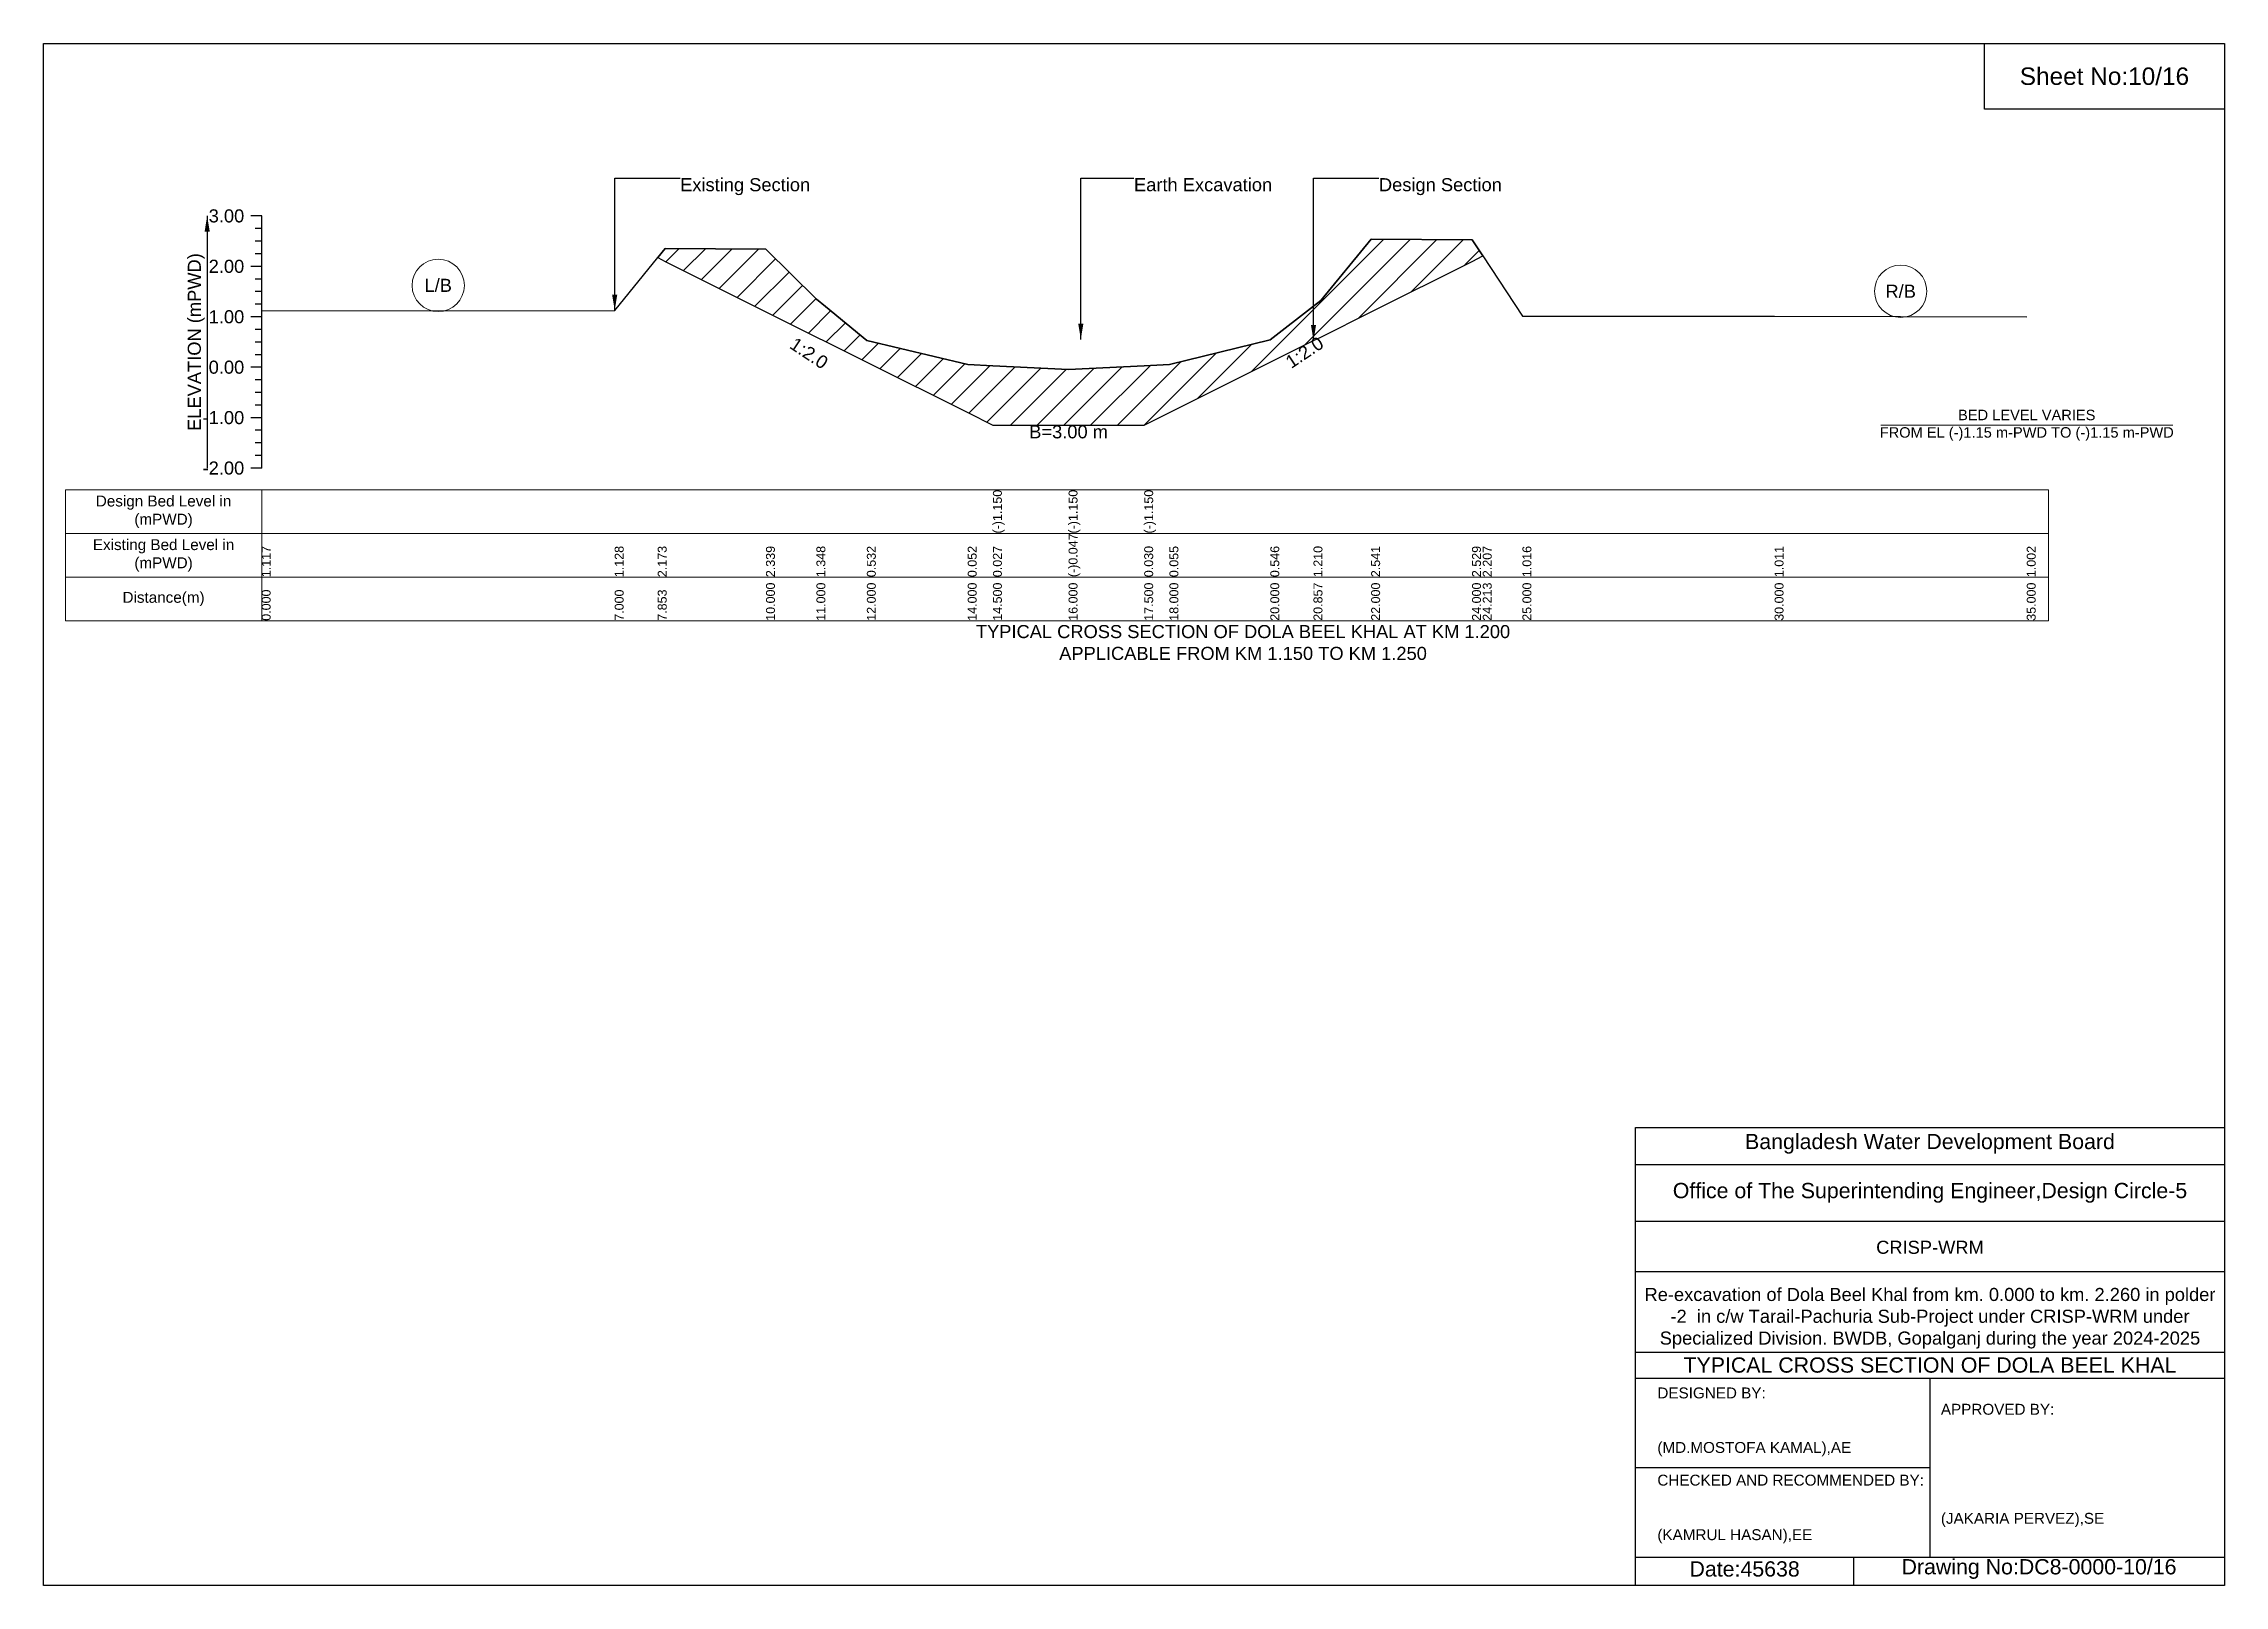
# Model space of a CAD drawing. Header units: inches. Extents: x 91000 to 258000, y -5656 to 125.
# Drawn here: x 190000 to 198000, y -5656 to 0 of the extents above; entities that cross this region are included whole.
import ezdxf

# ---------------------------------------------------------------- set-up
doc = ezdxf.new("R2010")
doc.units = ezdxf.units.IN
doc.header["$LTSCALE"] = 7
doc.header["$MEASUREMENT"] = 0
for name, color, linetype, lineweight in [('Cross section Data Border', 7, 'Continuous', 9), ('Cross Section Labels', 7, 'Continuous', 9), ('Existing_Bed_Level for Xsection', 7, 'Continuous', 25)]:
    doc.layers.add(name, color=color, linetype=linetype, lineweight=lineweight)
doc.styles.get("Standard").update_dxf_attribs({"font": 'arial.ttf'})
doc.dimstyles.get("Standard").update_dxf_attribs({"dimtxt": 0.18, "dimasz": 0.18, "dimexe": 0.18, "dimexo": 0.0625, "dimgap": 0.09, "dimtad": 0, "dimtih": 1, "dimtoh": 1, "dimdec": 4, "dimzin": 0, "dimdsep": 46, "dimtxsty": 'Standard', "dimcen": 0.09, "dimadec": 0, "dimazin": 0, "dimtfac": 1, "dimtdec": 4, "dimtofl": 0, "dimtmove": 0, "dimatfit": 3, "dimfxl": 1, "dimtolj": 1, "dimtzin": 0, "dimarcsym": 0})

msp = doc.modelspace()

# ---------------------------------------------------------------- texts
at = {"attachment_point": 5}
for s, insert, char_height in [('Sheet No:10/16', (197560, -120), 64), ('Bangladesh Water Development Board', (196920, -4036), 56), ('Office of The Superintending Engineer,Design Circle-5', (196920, -4216), 56)]:
    msp.add_mtext(s, dxfattribs=dict(at, insert=insert, char_height=char_height))
for s, insert, char_height, width, attachment_point in [('CRISP-WRM', (196920, -4416), 48, 2240, 5), ('Re-excavation of Dola Beel Khal from km. 0.000 to km. 2.260 in polder -2  in c/w Tarail-Pachuria Sub-Project under CRISP-WRM under Specialized Division. BWDB, Gopalganj during the year 2024-2025', (196920, -4676), 48, 2160, 5), ('TYPICAL CROSS SECTION OF DOLA BEEL KHAL', (196920, -4848), 56, 2240, 5), ('DESIGNED BY:^J^J^J(MD.MOSTOFA KAMAL),AE', (195920, -5056), 40, 1120, 4), ('APPROVED BY:^J^J^J^J^J^J(JAKARIA PERVEZ),SE', (196960, -5216), 40, 1120, 4), ('CHECKED AND RECOMMENDED BY:^J^J^J(KAMRUL HASAN),EE', (195920, -5376), 40, 1120, 4), ('Date:45638', (196240, -5596), 56, 1120, 5), ('Drawing No:DC8-0000-10/16', (197320, -5596), 56, 1760, 5)]:
    msp.add_mtext(s, dxfattribs=dict(insert=insert, char_height=char_height, width=width, attachment_point=attachment_point))
at = {"layer": 'Cross section Data Border', "char_height": 40, "width": 640, "attachment_point": 5}
for s, insert in [('Design Bed Level in (mPWD)', (190440, -1717.3)), ('Existing Bed Level in (mPWD)', (190440, -1877.3)), ('Distance(m)', (190440, -2037.3))]:
    msp.add_mtext(s, dxfattribs=dict(at, insert=insert))
at = {"layer": 'Cross Section Labels'}
for s, insert, char_height, attachment_point in [('Existing Section', (192335, -493.6), 48, 1), ('Earth Excavation', (194000, -493.6), 48, 1), ('Design Section', (194898.5, -493.6), 48, 1), ('L/B', (191447.5, -887.1), 48, 5), ('R/B', (196812.5, -908.6), 48, 5), ('BED LEVEL VARIES ^JFROM EL (-)1.15 m-PWD TO (-)1.15 m-PWD', (197275, -1400.1), 38.4, 5), ('B=3.00 m', (193760, -1400.1), 48, 2), ('TYPICAL CROSS SECTION OF DOLA BEEL KHAL AT KM 1.200^JAPPLICABLE FROM KM 1.150 TO KM 1.250', (194400, -2197.3), 48, 5)]:
    msp.add_mtext(s, dxfattribs=dict(at, insert=insert, char_height=char_height, attachment_point=attachment_point))
at = {"layer": 'Cross Section Labels', "char_height": 48, "attachment_point": 2}
for insert, rotation in [((192821.4, -1115.8), 326.30993), ((194612.2, -1112.7), 33.69007)]:
    msp.add_mtext('1:2.0', dxfattribs=dict(at, insert=insert, rotation=rotation))
at = {"layer": 'Existing_Bed_Level for Xsection', "char_height": 48, "attachment_point": 6}
for s, insert in [('3.00', (190736, -632.3)), ('2.00', (190736, -817.3)), ('1.00', (190736, -1002.3)), ('0.00', (190736, -1187.3)), ('-1.00', (190736, -1372.3)), ('-2.00', (190736, -1557.3))]:
    msp.add_mtext(s, dxfattribs=dict(at, insert=insert))
at = {"layer": 'Existing_Bed_Level for Xsection', "rotation": 90}
for s, insert, char_height, attachment_point in [('ELEVATION (mPWD)', (190560, -1094.8), 48, 5), ('(-)1.150', (193482.5, -1797.3), 32.8, 1), ('(-)1.150', (193760, -1797.3), 32.8, 1), ('(-)1.150', (194037.5, -1797.3), 32.8, 1), ('(-)0.047', (193760, -1957.3), 32.8, 1), ('1.117', (190800, -1957.3), 32.8, 1), ('1.128', (192095, -1957.3), 32.8, 1), ('2.173', (192252.9, -1957.3), 32.8, 1), ('2.339', (192650, -1957.3), 32.8, 1), ('1.348', (192835, -1957.3), 32.8, 1), ('0.532', (193020, -1957.3), 32.8, 1), ('0.052', (193390, -1957.3), 32.8, 1), ('0.027', (193482.5, -1957.3), 32.8, 1), ('0.030', (194037.5, -1957.3), 32.8, 1), ('0.055', (194130, -1957.3), 32.8, 1), ('0.546', (194500, -1957.3), 32.8, 1), ('1.210', (194658.5, -1957.3), 32.8, 1), ('2.541', (194870, -1957.3), 32.8, 1), ('2.529', (195240, -1957.3), 32.8, 1), ('2.207', (195279.4, -1957.3), 32.8, 1), ('1.016', (195425, -1957.3), 32.8, 1), ('1.011', (196350, -1957.3), 32.8, 1), ('1.002', (197275, -1957.3), 32.8, 1), ('10.000', (192650, -2117.3), 32.8, 1), ('11.000', (192835, -2117.3), 32.8, 1), ('12.000', (193020, -2117.3), 32.8, 1), ('14.000', (193390, -2117.3), 32.8, 1), ('14.500', (193482.5, -2117.3), 32.8, 1), ('16.000', (193760, -2117.3), 32.8, 1), ('17.500', (194037.5, -2117.3), 32.8, 1), ('18.000', (194130, -2117.3), 32.8, 1), ('20.000', (194500, -2117.3), 32.8, 1), ('20.857', (194658.5, -2117.3), 32.8, 1), ('22.000', (194870, -2117.3), 32.8, 1), ('24.000', (195240, -2117.3), 32.8, 1), ('24.213', (195279.4, -2117.3), 32.8, 1), ('25.000', (195425, -2117.3), 32.8, 1), ('30.000', (196350, -2117.3), 32.8, 1), ('35.000', (197275, -2117.3), 32.8, 1), ('0.000', (190800, -2117.3), 32.8, 1), ('7.000', (192095, -2117.3), 32.8, 1), ('7.853', (192252.9, -2117.3), 32.8, 1)]:
    msp.add_mtext(s, dxfattribs=dict(at, insert=insert, char_height=char_height, attachment_point=attachment_point))

# ---------------------------------------------------------------- hatches: boundary and pattern name
at = {"layer": 'Existing_Bed_Level for Xsection'}
h = msp.add_hatch(dxfattribs=at)
h.set_pattern_fill('ANSI31', color=256, scale=555, style=0)
h.paths.add_polyline_path([(192252.9, -785.2), (192280, -798.8), (192650, -983.8), (192835, -1076.3), (192867.7, -1092.6), (193020, -1168.8), (193390, -1353.8), (193482.5, -1400.1), (193760, -1400.1), (194037.5, -1400.1), (194130, -1353.8), (194500, -1168.8), (194658.5, -1089.6), (194685, -1076.3), (194870, -983.8), (195240, -798.8), (195279.4, -779.1), (195240, -719.4), (194870, -717.2), (194685, -942.9), (194658.5, -963.5), (194500, -1086.3), (194130, -1177.1), (194037.5, -1181.8), (193760, -1196), (193482.5, -1182.3), (193390, -1177.7), (193020, -1088.9), (192867.7, -964.6), (192835, -937.9), (192650, -754.6), (192280, -752)])

# ---------------------------------------------------------------- linework, layer by layer
for points in [[(190000, 0), (198000, 0), (198000, -5656), (190000, -5656)], [(197120, 0), (198000, 0), (198000, -240), (197120, -240)]]:
    msp.add_lwpolyline(points, close=True)
for points in [[(195840, -5656), (195840, -3976), (198000, -3976)], [(195840, -4112), (198000, -4112)], [(195840, -4320), (198000, -4320)], [(195840, -4504), (198000, -4504)], [(195840, -4800), (198000, -4800)], [(195840, -4896), (198000, -4896)], [(196920, -4896), (196920, -5552)], [(195840, -5224), (196920, -5224)], [(195840, -5552), (198000, -5552)], [(196640, -5552), (196640, -5656)]]:
    msp.add_lwpolyline(points)
at = {"layer": 'Cross section Data Border'}
msp.add_lwpolyline([(190080, -1637.3), (197355, -1637.3), (197355, -2117.3), (190080, -2117.3)], close=True, dxfattribs=at)
for points in [[(190800, -1637.3), (190800, -2117.3)], [(190080, -1797.3), (197355, -1797.3)], [(190080, -1957.3), (197355, -1957.3)]]:
    msp.add_lwpolyline(points, dxfattribs=at)
at = {"layer": 'Cross Section Labels'}
msp.add_lwpolyline([(196739.2, -1400.1), (197810.8, -1400.1)], dxfattribs=at)
for centre in [(191447.5, -887.1), (196812.5, -908.6)]:
    msp.add_circle(centre, 96, dxfattribs=at)
at = {"layer": 'Existing_Bed_Level for Xsection'}
for points in [[(190800, -632.3), (190760, -632.3)], [(190800, -1557.3), (190800, -1372.3), (190800, -1187.3), (190800, -1002.3), (190800, -817.3), (190800, -632.3)], [(190800, -678.6), (190776, -678.6)], [(190800, -980.7), (192095, -978.6), (192252.9, -785.2), (192280, -752), (192650, -754.6), (192835, -937.9), (192867.7, -964.6), (193020, -1088.9), (193390, -1177.7), (193482.5, -1182.3), (193482.5, -1182.3), (193760, -1196), (193760, -1196), (194037.5, -1181.8), (194037.5, -1181.8), (194130, -1177.1), (194500, -1086.3), (194658.5, -963.5), (194685, -942.9), (194870, -717.2), (195240, -719.4), (195279.4, -779.1), (195425, -999.3), (196350, -1000.3), (197275, -1001.9)], [(190800, -724.8), (190776, -724.8)], [(190800, -771.1), (190776, -771.1)], [(190800, -817.3), (190760, -817.3)], [(190800, -863.6), (190776, -863.6)], [(190800, -909.8), (190776, -909.8)], [(190800, -956.1), (190776, -956.1)], [(190800, -1002.3), (190760, -1002.3)], [(190800, -1048.6), (190776, -1048.6)], [(190800, -1094.8), (190776, -1094.8)], [(190800, -1187.3), (190760, -1187.3)], [(190800, -1141.1), (190776, -1141.1)], [(190800, -1233.6), (190776, -1233.6)], [(190800, -1279.8), (190776, -1279.8)], [(190800, -1326.1), (190776, -1326.1)], [(190800, -1372.3), (190760, -1372.3)], [(190800, -1418.6), (190776, -1418.6)], [(190800, -1464.8), (190776, -1464.8)], [(190800, -1511.1), (190776, -1511.1)], [(190800, -1557.3), (190760, -1557.3)]]:
    msp.add_lwpolyline(points, dxfattribs=at)
msp.add_lwpolyline([(192252.9, -785.2), (192252.9, -785.2), (192280, -798.8), (192650, -983.8), (192835, -1076.3), (192867.7, -1092.6), (193020, -1168.8), (193390, -1353.8), (193482.5, -1400.1), (193482.5, -1400.1), (193760, -1400.1), (193760, -1400.1), (194037.5, -1400.1), (194037.5, -1400.1), (194130, -1353.8), (194500, -1168.8), (194658.5, -1089.6), (194685, -1076.3), (194870, -983.8), (195240, -798.8), (195279.4, -779.1), (195279.4, -779.1), (195279.4, -779.1), (195240, -719.4), (194870, -717.2), (194685, -942.9), (194658.5, -963.5), (194500, -1086.3), (194130, -1177.1), (194037.5, -1181.8), (194037.5, -1181.8), (193760, -1196), (193760, -1196), (193482.5, -1182.3), (193482.5, -1182.3), (193390, -1177.7), (193020, -1088.9), (192867.7, -964.6), (192835, -937.9), (192650, -754.6), (192280, -752), (192252.9, -785.2)], close=True, dxfattribs=at)

msp.set_redraw_order([(e.dxf.handle, doc.entitydb.next_handle()) for e in msp.query("TEXT MTEXT ATTDEF DIMENSION ARC_DIMENSION")])  # texts and dimensions are drawn at this point

# ---------------------------------------------------------------- leaders
at = {"layer": 'Cross Section Labels', "annotation_type": 0, "has_hookline": 1, "hookline_direction": 0}
for points, text_width in [([(192095, -978.6), (192095, -493.6), (192334.9, -493.6)], 467.2), ([(193804.9, -1084.9), (193804.9, -493.6), (193999.9, -493.6)], 497), ([(194658.5, -1089.6), (194658.5, -493.6), (194898.4, -493.6)], 441.2)]:
    msp.add_leader(points, dimstyle='Standard', override={"dimasz": 57.6}, dxfattribs=dict(at, text_width=text_width))
at = {"layer": 'Existing_Bed_Level for Xsection'}
msp.add_leader([(190600, -632.3), (190600, -1557.3)], dimstyle='Standard', override={"dimasz": 57.6}, dxfattribs=at)

doc.saveas('drawing.dxf')
